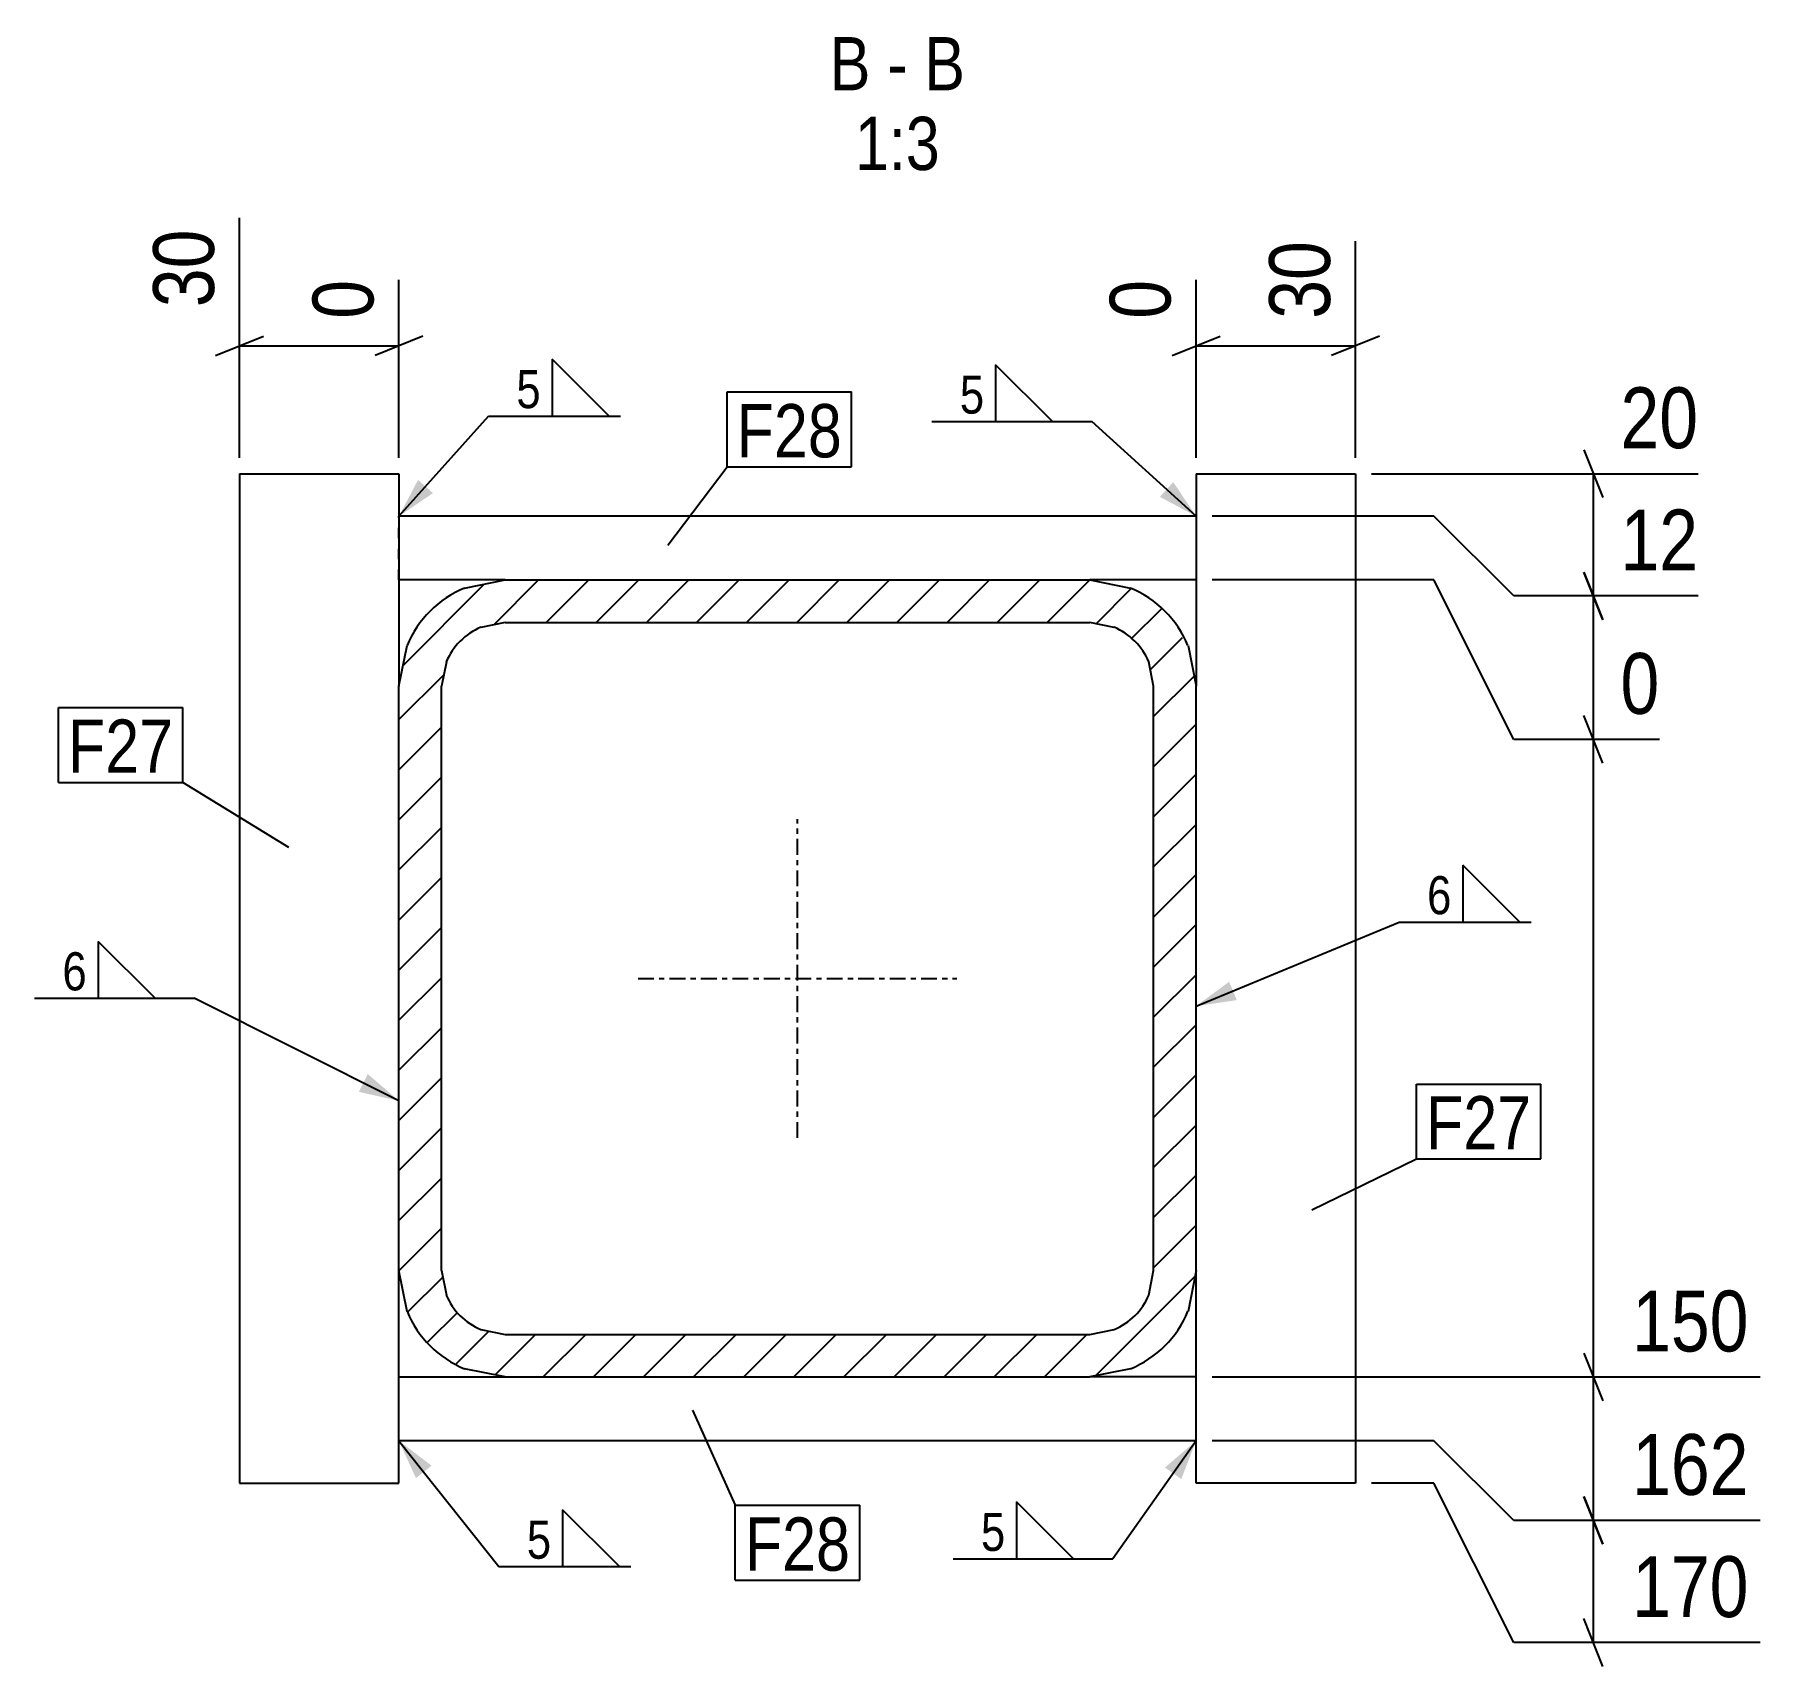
# Model space of a CAD drawing. Header units: millimetres. Extents: x 26 to 42810, y 6 to 1552.
# Drawn here: x 42485.4 to 42810.4, y 7.2 to 314.4 of the extents above; entities that cross this region are included whole.
import ezdxf

# ---------------------------------------------------------------- set-up
doc = ezdxf.new("R2010")
doc.units = ezdxf.units.MM
doc.linetypes.add('DXK_LINE_DOT2', pattern=[3.9198, 1.9599, -1.9599])
doc.linetypes.add('DXK_LINE_DOT3', pattern=[5.9187, 2.979, -0.9799, 0.9799, -0.9799])
for name, color, linetype in [('MÅLSÆTNING', 7, 'Continuous'), ('STÅL', 7, 'Continuous'), ('TEKST', 7, 'Continuous')]:
    doc.layers.add(name, color=color, linetype=linetype)
doc.styles.add('Arial Narrow', font='ARIALN.TTF', dxfattribs={"height": 0.2})

msp = doc.modelspace()

# ---------------------------------------------------------------- hatches: boundary and pattern name
at = {"layer": 'STÅL', "linetype": 'Continuous'}
h = msp.add_hatch(dxfattribs=at)
h.set_pattern_fill('', scale=2.1, style=0, pattern_type=0)
h.set_pattern_definition([(45, (42553.973, 81.697), (-4.71463, 4.71463), [])])
h.paths.add_polyline_path([(42553.97, 191.7), (42553.97, 81.7), (42555.5, 74.04), (42559.83, 67.56), (42566.32, 63.22), (42573.97, 61.7), (42683.97, 61.7), (42691.63, 63.22), (42698.12, 67.56), (42702.45, 74.04), (42703.97, 81.7), (42703.97, 191.7), (42702.45, 199.35), (42698.12, 205.84), (42691.63, 210.17), (42683.97, 211.7), (42573.97, 211.7), (42566.32, 210.17), (42559.83, 205.84), (42555.5, 199.35)])
h.paths.add_polyline_path([(42565.49, 200.18), (42569.38, 202.78), (42573.97, 203.7), (42683.97, 203.7), (42688.57, 202.78), (42692.46, 200.18), (42695.06, 196.29), (42695.97, 191.7), (42695.97, 81.7), (42695.06, 77.1), (42692.46, 73.21), (42688.57, 70.61), (42683.97, 69.7), (42573.97, 69.7), (42569.38, 70.61), (42565.49, 73.21), (42562.89, 77.1), (42561.97, 81.7), (42561.97, 191.7), (42562.89, 196.29)])
at = {"layer": 'TEKST', "linetype": 'Continuous'}
for points in [[(42560.37, 228.04), (42553.97, 223.7), (42557.57, 230.54)], [(42699.68, 230.13), (42703.97, 223.7), (42697.16, 227.35)], [(42711.62, 132.62), (42703.97, 131.49), (42710.19, 136.08)], [(42711.62, 132.62), (42703.97, 131.49), (42710.19, 136.08)], [(42548.11, 118.7), (42553.97, 113.66), (42546.43, 115.35)], [(42548.11, 118.7), (42553.97, 113.66), (42546.43, 115.35)], [(42557.17, 42.65), (42553.97, 49.69), (42560.11, 44.99)], [(42698.12, 44.64), (42703.97, 49.69), (42701.19, 42.48)]]:
    msp.add_hatch(color=3, dxfattribs=at).paths.add_polyline_path(points)

# ---------------------------------------------------------------- linework, layer by layer
at = {"layer": 'MÅLSÆTNING', "color": 7, "linetype": 'Continuous'}
for p, q in [((42523.97, 234.7), (42523.97, 279.86)), ((42733.97, 234.7), (42733.97, 275.49)), ((42553.97, 234.7), (42553.97, 268.18)), ((42703.97, 234.7), (42703.97, 268.18)), ((42519.47, 253.97), (42528.47, 257.57)), ((42558.47, 257.57), (42549.47, 253.97)), ((42699.47, 253.97), (42708.47, 257.57)), ((42738.47, 257.57), (42729.47, 253.97)), ((42523.97, 255.77), (42553.97, 255.77)), ((42703.97, 255.77), (42733.97, 255.77)), ((42736.97, 231.7), (42798.46, 231.7)), ((42778.73, 208.7), (42778.73, 231.7)), ((42748.73, 223.7), (42706.97, 223.7)), ((42748.73, 223.7), (42706.97, 223.7)), ((42763.73, 208.7), (42748.73, 223.7)), ((42763.73, 208.7), (42748.73, 223.7)), ((42748.73, 211.7), (42706.97, 211.7)), ((42748.73, 211.7), (42706.97, 211.7)), ((42763.73, 181.7), (42748.73, 211.7)), ((42763.73, 181.7), (42748.73, 211.7)), ((42776.93, 213.2), (42780.53, 204.2)), ((42798.46, 208.7), (42763.73, 208.7)), ((42798.46, 208.7), (42763.73, 208.7)), ((42778.73, 181.7), (42778.73, 208.7)), ((42780.53, 177.2), (42776.93, 186.2)), ((42780.53, 177.2), (42776.93, 186.2)), ((42791.15, 181.7), (42763.73, 181.7)), ((42791.15, 181.7), (42763.73, 181.7)), ((42778.73, 61.69), (42778.73, 181.7)), ((42776.93, 66.19), (42780.53, 57.19)), ((42776.93, 66.19), (42780.53, 57.19)), ((42706.97, 61.69), (42810.14, 61.69)), ((42706.97, 61.69), (42810.14, 61.69)), ((42778.73, 34.69), (42778.73, 61.69)), ((42748.73, 49.69), (42706.97, 49.69)), ((42748.73, 49.69), (42706.97, 49.69)), ((42763.73, 34.69), (42748.73, 49.69)), ((42763.73, 34.69), (42748.73, 49.69)), ((42748.73, 41.7), (42736.97, 41.7)), ((42763.73, 11.7), (42748.73, 41.7)), ((42776.93, 39.19), (42780.53, 30.19)), ((42780.53, 30.19), (42776.93, 39.19)), ((42810.14, 34.69), (42763.73, 34.69)), ((42810.14, 34.69), (42763.73, 34.69)), ((42778.73, 11.7), (42778.73, 34.69)), ((42780.53, 7.2), (42776.93, 16.2)), ((42810.14, 11.7), (42763.73, 11.7))]:
    msp.add_line(p, q, dxfattribs=at)
at = {"layer": 'STÅL', "color": 2, "linetype": 'Continuous'}
for p, q in [((42523.97, 231.7), (42553.97, 231.7)), ((42523.97, 231.7), (42523.97, 41.7)), ((42553.97, 231.7), (42553.97, 191.7)), ((42703.97, 231.7), (42703.97, 191.7)), ((42703.97, 231.7), (42733.97, 231.7)), ((42733.97, 231.7), (42733.97, 41.7)), ((42703.97, 223.7), (42553.97, 223.7)), ((42573.99, 211.7), (42553.97, 211.7)), ((42566.32, 210.17), (42573.97, 211.7)), ((42573.97, 211.7), (42683.97, 211.7)), ((42703.97, 211.7), (42683.96, 211.7)), ((42683.97, 211.7), (42691.63, 210.17)), ((42573.97, 203.7), (42569.38, 202.78)), ((42573.97, 203.7), (42683.97, 203.7)), ((42688.57, 202.78), (42683.97, 203.7)), ((42553.97, 191.7), (42555.5, 199.35)), ((42702.45, 199.35), (42703.97, 191.7)), ((42562.89, 196.29), (42561.97, 191.7)), ((42695.97, 191.7), (42695.06, 196.29)), ((42553.97, 81.7), (42553.97, 191.7)), ((42561.97, 81.7), (42561.97, 191.7)), ((42695.97, 81.7), (42695.97, 191.7)), ((42703.97, 81.7), (42703.97, 191.7)), ((42553.97, 41.7), (42553.97, 81.7)), ((42555.5, 74.04), (42553.97, 81.7)), ((42561.97, 81.7), (42562.89, 77.1)), ((42695.06, 77.1), (42695.97, 81.7)), ((42703.97, 81.7), (42702.45, 74.04)), ((42703.97, 41.7), (42703.97, 81.7)), ((42569.38, 70.61), (42573.97, 69.7)), ((42573.97, 69.7), (42683.97, 69.7)), ((42683.97, 69.7), (42688.57, 70.61)), ((42573.97, 61.7), (42566.32, 63.22)), ((42691.63, 63.22), (42683.97, 61.7)), ((42553.97, 61.69), (42573.99, 61.69)), ((42573.97, 61.7), (42683.97, 61.7)), ((42703.97, 61.69), (42683.96, 61.69)), ((42703.97, 49.69), (42553.97, 49.69)), ((42523.97, 41.7), (42553.97, 41.7)), ((42733.97, 41.7), (42703.97, 41.7))]:
    msp.add_line(p, q, dxfattribs=at)
at = {"layer": 'STÅL', "color": 7, "linetype": 'DXK_LINE_DOT2'}
for p, q in [((42553.97, 211.7), (42553.97, 223.7)), ((42703.97, 223.7), (42703.97, 211.7)), ((42573.99, 211.7), (42683.96, 211.7)), ((42553.97, 81.7), (42553.97, 191.7)), ((42703.97, 81.7), (42703.97, 191.7)), ((42553.97, 49.69), (42553.97, 61.69)), ((42573.99, 61.69), (42683.96, 61.69)), ((42703.97, 49.69), (42703.97, 61.69))]:
    msp.add_line(p, q, dxfattribs=at)
at = {"layer": 'STÅL', "color": 7, "linetype": 'DXK_LINE_DOT3'}
for p, q in [((42628.97, 106.7), (42628.97, 166.7)), ((42598.97, 136.7), (42658.97, 136.7))]:
    msp.add_line(p, q, dxfattribs=at)
at = {"layer": 'STÅL', "color": 2, "linetype": 'Continuous'}
for centre, radius, start, end in [((42573.97, 191.7), 20, 112.5, 157.5), ((42683.97, 191.7), 20, 22.5, 67.5), ((42573.97, 191.7), 12, 112.5, 157.5), ((42683.97, 191.7), 12, 22.5, 67.5), ((42573.97, 81.7), 12, 202.5, 247.5), ((42683.97, 81.7), 12, 292.5, 337.5), ((42573.97, 81.7), 20, 202.5, 247.5), ((42683.97, 81.7), 20, 292.5, 337.5)]:
    msp.add_arc(centre, radius, start, end, dxfattribs=at)
at = {"layer": 'TEKST', "color": 7, "linetype": 'Continuous'}
for p, q in [((42615.72, 247.08), (42639.14, 247.08)), ((42615.72, 232.98), (42615.72, 247.08)), ((42639.14, 232.98), (42639.14, 247.08)), ((42604.56, 218.26), (42615.72, 232.98)), ((42615.72, 232.98), (42639.14, 232.98)), ((42489.89, 187.71), (42513.31, 187.71)), ((42489.89, 173.61), (42489.89, 187.71)), ((42513.31, 173.61), (42513.31, 187.71)), ((42489.89, 173.61), (42513.31, 173.61)), ((42533.28, 161.32), (42513.31, 173.61)), ((42745.44, 116.82), (42768.86, 116.82)), ((42745.44, 102.72), (42745.44, 116.82)), ((42768.86, 102.72), (42768.86, 116.82)), ((42725.77, 93.16), (42745.44, 102.72)), ((42745.44, 102.72), (42768.86, 102.72)), ((42609.22, 55.43), (42617.26, 37.53)), ((42617.26, 37.53), (42640.68, 37.53)), ((42617.26, 23.43), (42617.26, 37.53)), ((42640.68, 23.43), (42640.68, 37.53)), ((42617.26, 23.43), (42640.68, 23.43))]:
    msp.add_line(p, q, dxfattribs=at)
at = {"layer": 'TEKST', "color": 3, "linetype": 'Continuous'}
for p, q in [((42553.97, 223.7), (42570.82, 242.54)), ((42703.97, 223.7), (42684.34, 241.51)), ((42703.97, 131.49), (42742.19, 147.29)), ((42703.97, 131.49), (42742.19, 147.29)), ((42553.97, 113.66), (42515.47, 132.96)), ((42553.97, 113.66), (42515.47, 132.96)), ((42553.97, 49.69), (42572.79, 25.99)), ((42703.97, 49.69), (42688.31, 27.45))]:
    msp.add_line(p, q, dxfattribs=at)

# ---------------------------------------------------------------- wipeouts: each hides what was drawn before it
at = {"color": 0, "linetype": 'Continuous'}
for points, layer in [([(42521.57, 280.08), (42504.77, 280.08), (42504.77, 260.65), (42521.57, 260.65)], 'MÅLSÆTNING'), ([(42810.36, 64.09), (42810.36, 80.89), (42783.62, 80.89), (42783.62, 64.09)], 'MÅLSÆTNING'), ([(42810.36, 37.09), (42810.36, 53.89), (42783.62, 53.89), (42783.62, 37.09)], 'MÅLSÆTNING'), ([(42810.36, 14.1), (42810.36, 30.9), (42783.62, 30.9), (42783.62, 14.1)], 'MÅLSÆTNING'), ([(42642.71, 303.86), (42642.71, 314.36), (42635.04, 314.36), (42635.04, 303.86)], 'TEKST'), ([(42649.68, 303.86), (42649.68, 314.36), (42645.86, 314.36), (42645.86, 303.86)], 'TEKST'), ([(42660.5, 303.86), (42660.5, 314.36), (42652.83, 314.36), (42652.83, 303.86)], 'TEKST'), ([(42655.77, 288.86), (42655.77, 299.36), (42639.77, 299.36), (42639.77, 288.86)], 'TEKST')]:
    msp.add_wipeout(points, dxfattribs=at).dxf.layer = layer
at = {"color": 0}
for points in [[(42581.24, 243.44), (42581.24, 252.14), (42575.47, 252.14), (42575.47, 243.44)], [(42664.69, 242.41), (42664.69, 251.11), (42658.92, 251.11), (42658.92, 242.41)], [(42637.34, 234.78), (42637.34, 245.28), (42617.52, 245.28), (42617.52, 234.78)], [(42511.51, 175.41), (42511.51, 185.91), (42491.69, 185.91), (42491.69, 175.41)], [(42752.61, 148.19), (42752.61, 156.89), (42746.84, 156.89), (42746.84, 148.19)], [(42495.82, 133.86), (42495.82, 142.56), (42490.05, 142.56), (42490.05, 133.86)], [(42767.06, 104.52), (42767.06, 115.02), (42747.24, 115.02), (42747.24, 104.52)], [(42668.66, 28.35), (42668.66, 37.05), (42662.89, 37.05), (42662.89, 28.35)], [(42583.21, 26.89), (42583.21, 35.59), (42577.44, 35.59), (42577.44, 26.89)], [(42638.88, 25.23), (42638.88, 35.73), (42619.06, 35.73), (42619.06, 25.23)]]:
    msp.add_wipeout(points, dxfattribs=at).dxf.layer = 'TEKST'

# ---------------------------------------------------------------- next in the draw order: linework, layer by layer
at = {"layer": 'TEKST', "color": 3, "linetype": 'Continuous'}
for p, q in [((42593.5, 242.54), (42582.78, 253.26)), ((42582.78, 253.26), (42582.78, 242.54)), ((42676.94, 241.51), (42666.23, 252.22)), ((42666.23, 252.22), (42666.23, 241.51)), ((42570.82, 242.54), (42595.64, 242.54)), ((42582.78, 242.54), (42593.5, 242.54)), ((42654.27, 241.51), (42684.34, 241.51)), ((42666.23, 241.51), (42676.94, 241.51)), ((42764.87, 147.29), (42754.15, 158)), ((42754.15, 158), (42754.15, 147.29)), ((42742.19, 147.29), (42767.01, 147.29)), ((42754.15, 147.29), (42764.87, 147.29)), ((42508.08, 132.96), (42497.36, 143.68)), ((42497.36, 143.68), (42497.36, 132.96)), ((42485.4, 132.96), (42515.47, 132.96)), ((42497.36, 132.96), (42508.08, 132.96)), ((42595.47, 25.99), (42584.75, 36.71)), ((42584.75, 36.71), (42584.75, 25.99)), ((42680.91, 27.45), (42670.2, 38.17)), ((42670.2, 38.17), (42670.2, 27.45)), ((42658.24, 27.45), (42688.31, 27.45)), ((42670.2, 27.45), (42680.91, 27.45)), ((42572.79, 25.99), (42597.61, 25.99)), ((42584.75, 25.99), (42595.47, 25.99))]:
    msp.add_line(p, q, dxfattribs=at)

# ---------------------------------------------------------------- next in the draw order: texts
at = {"layer": 'MÅLSÆTNING', "color": 3, "linetype": 'Continuous', "style": 'Arial Narrow'}
msp.add_text('30', height=11.453, rotation=90.0002, dxfattribs=at).set_placement((42519.17, 263.05))
for s, p in [('150', (42786.02, 66.49)), ('162', (42786.02, 39.49)), ('170', (42786.02, 16.5))]:
    msp.add_text(s, height=11.453, dxfattribs=at).set_placement(p)
at = {"layer": 'TEKST', "color": 3, "linetype": 'Continuous', "style": 'Arial Narrow'}
for s, height, p in [('B', 10.02, (42635.04, 303.86)), ('B', 10.02, (42652.83, 303.86)), ('-', 10.02, (42645.86, 303.86)), ('1:3', 10.021, (42639.77, 288.86))]:
    msp.add_text(s, height=height, dxfattribs=at).set_placement(p)
at = {"layer": 'TEKST', "color": 3, "style": 'Arial Narrow'}
for s, p in [('5', (42576.07, 244.04)), ('5', (42659.52, 243.01)), ('6', (42747.44, 148.79)), ('6', (42490.65, 134.46)), ('5', (42663.49, 28.95)), ('5', (42578.04, 27.49))]:
    msp.add_text(s, height=7.16, dxfattribs=at).set_placement(p)

# ---------------------------------------------------------------- next in the draw order: wipeouts: each hides what was drawn before it
at = {"color": 0, "linetype": 'Continuous'}
for points in [[(42731.57, 277.89), (42714.77, 277.89), (42714.77, 258.47), (42731.57, 258.47)], [(42551.57, 270.58), (42534.77, 270.58), (42534.77, 258.47), (42551.57, 258.47)], [(42701.57, 270.58), (42684.77, 270.58), (42684.77, 258.47), (42701.57, 258.47)], [(42800.86, 211.1), (42800.86, 227.9), (42781.43, 227.9), (42781.43, 211.1)], [(42793.55, 184.1), (42793.55, 200.9), (42781.43, 200.9), (42781.43, 184.1)]]:
    msp.add_wipeout(points, dxfattribs=at).dxf.layer = 'MÅLSÆTNING'
at = {"color": 0}
for points in [[(42637.34, 234.78), (42637.34, 245.28), (42617.52, 245.28), (42617.52, 234.78)], [(42511.51, 175.41), (42511.51, 185.91), (42491.69, 185.91), (42491.69, 175.41)], [(42767.06, 104.52), (42767.06, 115.02), (42747.24, 115.02), (42747.24, 104.52)], [(42638.88, 25.23), (42638.88, 35.73), (42619.06, 35.73), (42619.06, 25.23)]]:
    msp.add_wipeout(points, dxfattribs=at).dxf.layer = 'TEKST'

# ---------------------------------------------------------------- next in the draw order: linework, layer by layer
at = {"layer": 'MÅLSÆTNING', "color": 7, "linetype": 'Continuous'}
for p, q in [((42776.93, 236.2), (42780.53, 227.2)), ((42780.53, 204.2), (42776.93, 213.2))]:
    msp.add_line(p, q, dxfattribs=at)

# ---------------------------------------------------------------- next in the draw order: texts
at = {"layer": 'MÅLSÆTNING', "color": 3, "linetype": 'Continuous', "style": 'Arial Narrow'}
for s, height, p in [('30', 11.453, (42729.17, 260.87)), ('0', 11.45, (42549.17, 260.87)), ('0', 11.45, (42699.17, 260.87))]:
    msp.add_text(s, height=height, rotation=90.0002, dxfattribs=at).set_placement(p)
for s, height, p in [('12', 11.453, (42783.83, 213.5)), ('0', 11.45, (42783.83, 186.5))]:
    msp.add_text(s, height=height, dxfattribs=at).set_placement(p)
at = {"layer": 'TEKST', "color": 3, "style": 'Arial Narrow'}
for s, p in [('F28', (42617.52, 234.78)), ('F27', (42491.69, 175.41)), ('F27', (42747.24, 104.52)), ('F28', (42619.06, 25.23))]:
    msp.add_text(s, height=10.021, dxfattribs=at).set_placement(p)

# ---------------------------------------------------------------- next in the draw order: wipeouts: each hides what was drawn before it
at = {"color": 0, "linetype": 'Continuous'}
msp.add_wipeout([(42800.86, 234.1), (42800.86, 250.9), (42781.43, 250.9), (42781.43, 234.1)], dxfattribs=at).dxf.layer = 'MÅLSÆTNING'

# ---------------------------------------------------------------- next in the draw order: texts
at = {"layer": 'MÅLSÆTNING', "color": 3, "linetype": 'Continuous', "style": 'Arial Narrow'}
msp.add_text('20', height=11.453, dxfattribs=at).set_placement((42783.83, 236.5))

doc.saveas('drawing.dxf')
